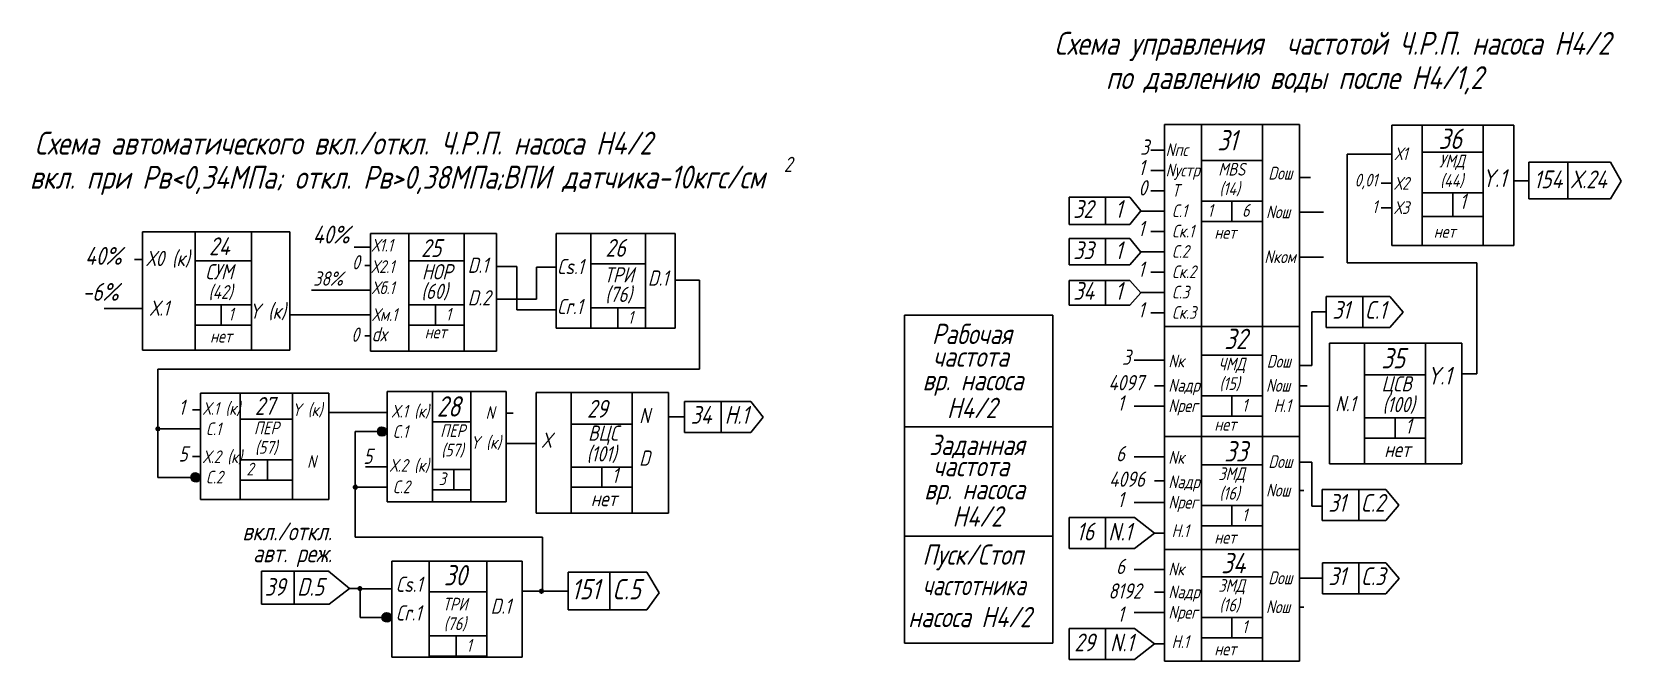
# Model space of a CAD drawing. Header units: millimetres. Extents: x -1319 to 705, y 574 to 3169.
# Drawn here: x -27.3 to 285.2, y 1745.7 to 1869.5 of the extents above; entities that cross this region are included whole.
import ezdxf

# ---------------------------------------------------------------- set-up
doc = ezdxf.new("R2010")
doc.units = ezdxf.units.MM
doc.layers.add('Текст', color=7, linetype='Continuous', lineweight=50)
doc.styles.add('GOST тип А', font='GOST_A.TTF', dxfattribs={"oblique": 15})
doc.styles.add('АСУТП', font='GOST_A.TTF', dxfattribs={"oblique": 15, "height": 2.5})

msp = doc.modelspace()

# ---------------------------------------------------------------- texts
at = {"color": 7, "style": 'АСУТП', "oblique": 15}
for s, height, p in [('D.2', 3, (58.47, 1815.66)), ('1', 2.5, (54.13, 1812.68)), ('dх', 2.8, (39.55, 1808.61)), ('нет', 2.5, (50, 1809.19))]:
    msp.add_text(s, height=height, dxfattribs=at).set_placement(p)
at = {"layer": 'Текст', "color": 7, "lineweight": 15, "style": 'GOST тип А', "oblique": 15}
for s, height, p in [('Cхема управления  частотой Ч.Р.П. насоса Н4/2  ', 4.5, (173.65, 1864.97)), ('по давлению воды после Н4/1,2     ', 4.5, (183.91, 1858.22)), ('31', 4, (205.82, 1846.15)), ('36', 4, (249.3, 1846.45)), ('Cхема автоматического вкл./откл. Ч.Р.П. насоса Н4/2 ', 4.5, (-26.82, 1845.34)), ('3', 3, (190.68, 1845.3)), ('Nпс', 2.5, (195.67, 1845.03)), ('2', 3, (120.59, 1841.91)), ('1', 3, (190.31, 1841.3)), ('MBS', 2.5, (206.02, 1841.21)), ('Х1', 2.5, (240.65, 1844.24)), ('УМД', 2.5, (249.43, 1842.81)), ('вкл. при Рв<0,34МПа; откл. Рв>0,38МПа', 4.5, (-27.64, 1838.61)), (';ВПИ датчика-10кгс/см   ', 4.5, (63.97, 1838.66)), ('Nустр', 2.5, (195.67, 1841.03)), ('Dош', 2.5, (215.84, 1840.43)), ('0,01', 2.5, (232.82, 1839.07)), ('Х2', 2.5, (240.58, 1838.43)), ('(44)', 2.5, (249.64, 1838.98)), ('Y.1', 3.5, (257.85, 1838.96)), ('154', 3.5, (268.04, 1838.71)), ('Х.24', 3.5, (275.32, 1838.71)), ('0', 3, (190.33, 1837.3)), ('Т', 2.5, (196.91, 1837.03)), ('(14)', 2.5, (206.23, 1837.37)), ('1', 3, (253.46, 1834.64)), ('32', 3.5, (177.49, 1832.88)), ('1', 3.5, (185.71, 1832.88)), ('С.1', 2.5, (196.91, 1833.03)), ('1', 2.5, (203.91, 1833.11)), ('6', 2.5, (210.69, 1833.11)), ('Nош', 2.5, (215.4, 1832.81)), ('1', 2.5, (236.26, 1833.83)), ('Х3', 2.5, (240.56, 1833.66)), ('40%%%', 3.5, (28, 1827.85)), ('1', 3, (190.24, 1829.3)), ('Ск.1', 2.5, (196.91, 1829.03)), ('24', 3.5, (7.59, 1825.55)), ('26', 3.5, (85.52, 1825.23)), ('33', 3.5, (177.49, 1824.76)), ('1', 3.5, (185.71, 1824.76)), ('нет', 2.5, (205.24, 1828.77)), ('нет', 2.5, (248.37, 1828.97)), ('40%%% ', 3.5, (-16.78, 1823.66)), ('Х0 (к) ', 3, (-4.77, 1823.4)), ('С.2', 2.5, (196.91, 1825.03)), ('Nком', 2.5, (215.06, 1823.99)), ('СУМ', 3, (6.87, 1820.8)), ('Сs.1', 3, (76.04, 1821.81)), ('ТРИ', 3, (85.28, 1820.18)), ('D.1', 3, (93.88, 1819.55)), ('1', 3, (190.24, 1821.3)), ('Ск.2', 2.5, (196.91, 1821.03)), ('-6%%%', 3.5, (-17.29, 1816.58)), ('(42)', 2.7, (7.48, 1816.96)), ('(76)', 3, (85.48, 1816.34)), ('34', 3.5, (177.49, 1816.76)), ('1', 3.5, (185.71, 1816.76)), ('С.3', 2.5, (196.91, 1817.03)), ('Х.1', 3, (-4.06, 1813.64)), ('Y (к)', 3, (15.48, 1813.04)), ('Сr.1', 3, (76.04, 1813.95)), ('1', 3, (190.24, 1813.3)), ('Ск.3', 2.5, (196.91, 1813.03)), ('31', 3.5, (228.44, 1813.03)), ('С.1', 3.5, (234.88, 1813.03)), ('1', 2.5, (11.38, 1812.7)), ('1', 2.5, (89.94, 1812.08)), ('нет', 2.5, (7.81, 1808.36)), ('32', 4, (207.19, 1807.08)), ('3', 3, (187.08, 1803.98)), ('35', 4, (238.07, 1803.28)), ('Nк', 2.5, (196.2, 1803.49)), ('ЧМД', 2.5, (206.02, 1802.87)), ('Dош', 2.5, (215.54, 1803.43)), ('Y.1', 3.5, (247.06, 1800.09)), ('4097', 3, (184.4, 1798.97)), ('Nадр', 2.5, (196.2, 1798.69)), ('(15)', 2.5, (206.23, 1799.03)), ('Nош', 2.5, (215.4, 1798.69)), ('ЦСВ', 3, (238.1, 1798.74)), ('1', 3, (1.6, 1794.13)), ('Х.1 (к) ', 2.5, (6.36, 1794.14)), ('27', 3.5, (16.6, 1794.14)), ('28', 4, (52.37, 1793.8)), ('29', 3.5, (81.91, 1793.59)), ('1', 3, (186.19, 1794.97)), ('Nрег', 2.5, (196.2, 1794.69)), ('1', 2.5, (210.69, 1794.77)), ('Н.1', 2.5, (216.89, 1794.69)), ('N.1', 3, (228.99, 1794.84)), ('(100)', 3, (238.3, 1794.66)), ('Y (к)', 2.5, (23.9, 1793.9)), ('Х.1 (к) ', 2.5, (43.49, 1793.61)), ('N', 2.5, (61.96, 1793.32)), ('N', 3, (92.16, 1792.5)), ('34', 3.5, (102.28, 1792.38)), ('H.1', 3.5, (108.99, 1792.38)), ('С.1', 2.5, (7, 1790.14)), ('ПЕР', 2.5, (16.43, 1790.32)), ('С.1', 2.5, (43.75, 1789.61)), ('ПЕР', 2.5, (53.04, 1789.78)), ('Х', 3, (73.01, 1787.66)), ('ВЦС', 3, (82.12, 1789.05)), ('нет', 2.5, (205.24, 1791.02)), ('1', 3, (242.77, 1790.44)), ('5', 3, (1.6, 1784.95)), ('Х.2 (к) ', 2.5, (6.36, 1784.64)), ('(57)', 2.5, (16.63, 1786.49)), ('5', 3, (37.93, 1784.49)), ('(57)', 2.5, (53.25, 1785.95)), ('Y (к)', 2.5, (58.99, 1787.46)), ('(101)', 3, (81.83, 1784.97)), ('6', 3, (185.9, 1785)), ('33', 4, (207.19, 1784.96)), ('нет', 3, (238.64, 1785.85)), ('2', 2.5, (14.95, 1782.22)), ('N', 2.5, (26.87, 1783.7)), ('Х.2 (к) ', 2.5, (43.11, 1782.94)), ('D', 3, (92.16, 1784.13)), ('Nк', 2.5, (196.2, 1784.51)), ('Dош', 2.5, (215.84, 1783.69)), ('С.2', 2.5, (7, 1780.64)), ('С.2', 2.5, (43.75, 1778.73)), ('3', 2.5, (52.73, 1780.31)), ('1', 3, (86.78, 1780.75)), ('4096', 3, (184.56, 1779.99)), ('Nадр', 2.5, (196.2, 1779.71)), ('ЗМД', 2.5, (206.02, 1781.3)), ('нет', 3, (82.65, 1776.17)), ('1', 3, (186.19, 1775.99)), ('Nрег', 2.5, (196.2, 1775.71)), ('(16)', 2.5, (206.23, 1777.46)), ('Nош', 2.5, (215.4, 1778.07)), ('31', 3.5, (227.65, 1775.07)), ('С.2', 3.5, (234.08, 1775.07)), ('1', 2.5, (210.69, 1773.2)), ('вкл./откл.', 3.5, (14.15, 1769.46)), ('16', 3.5, (178.12, 1769.43)), ('N.1', 3.456, (184.39, 1769.43)), ('Н.1', 2.5, (196.83, 1770.09)), ('нет', 2.5, (205.24, 1768.81)), ('авт. реж.', 3.5, (16.23, 1765.15)), ('6', 3, (185.9, 1762.83)), ('34', 4, (206.6, 1762.98)), ('30', 4, (53.75, 1760.59)), ('Nк', 2.5, (196.2, 1762.55)), ('Dош', 2.5, (215.84, 1760.83)), ('31', 3.5, (227.67, 1760.65)), ('С.3', 3.5, (234.11, 1760.65)), ('39', 3.456, (18.56, 1758.57)), ('D.5', 3.456, (24.92, 1758.57)), ('Сs.1', 3, (44.34, 1759.31)), ('151', 4, (78.82, 1757.85)), ('C.5', 4, (86.84, 1757.85)), ('8192', 3, (184.4, 1757.99)), ('Nадр', 2.5, (196.2, 1758.06)), ('ЗМД', 2.5, (206.02, 1759.32)), ('Сr.1', 3, (44.34, 1753.68)), ('ТРИ', 2.5, (53.54, 1755.65)), ('D.1', 3, (62.95, 1755.01)), ('1', 3, (186.19, 1753.45)), ('Nрег', 2.5, (196.2, 1754.06)), ('(16)', 2.5, (206.23, 1755.48)), ('Nош', 2.5, (215.4, 1755.14)), ('(76)', 2.5, (53.74, 1751.81)), ('1', 2.5, (210.69, 1751.22)), ('1', 2.5, (58.2, 1747.55)), ('29', 3.5, (177.7, 1747.62)), ('N.1', 3.456, (184.74, 1747.62)), ('Н.1', 2.5, (196.83, 1748.28)), ('нет', 2.5, (205.24, 1746.84))]:
    msp.add_text(s, height=height, dxfattribs=at).set_placement(p)
at = {"layer": 'Текст', "color": 7, "style": 'GOST тип А', "oblique": 15}
for s, height, p in [('Х1.1', 2.5, (39.55, 1826.26)), ('25', 3.5, (49.28, 1825.2)), ('0', 2.8, (35.69, 1822.76)), ('D.1', 3, (58.45, 1822.07)), ('38%%%', 2.8, (28.09, 1819.55)), ('Х2.1', 2.5, (39.48, 1822.05)), ('HОР', 3, (49.47, 1820.78)), ('Хб.1', 2.5, (39.57, 1817.89)), ('(60)', 3, (49.32, 1816.94)), ('Хм.1', 2.5, (39.63, 1812.62)), ('0', 2.8, (35.56, 1808.52))]:
    msp.add_text(s, height=height, dxfattribs=at).set_placement(p)
at = {"layer": 'Текст', "color": 7, "linetype": 'Continuous', "lineweight": 15, "style": 'GOST тип А', "oblique": 15}
for s, p in [('Рабочая ', (149.71, 1808.06)), ('частота ', (149.89, 1803.6)), ('вр. насоса', (147.87, 1798.97)), ('Н4/2', (152.67, 1793.51)), ('Заданная', (149.19, 1786.23)), ('частота', (149.94, 1782.06)), ('вр. насоса', (148.2, 1777.54)), ('Н4/2', (153.73, 1772.16)), ('Пуск/Стоп', (147.85, 1764.65)), ('насоса Н4/2', (145.05, 1752.37))]:
    msp.add_text(s, height=4, dxfattribs=at).set_placement(p)
at = {"layer": 'Текст', "color": 7, "linetype": 'Continuous', "lineweight": 15, "style": 'GOST тип А', "oblique": 15, "width": 0.9}
msp.add_text('частотника', height=4, dxfattribs=at).set_placement((147.86, 1758.65))

# ---------------------------------------------------------------- hatches: boundary and pattern name
h = msp.add_hatch(color=7)
edge = h.paths.add_edge_path()
edge.add_arc((-2.45, 1791.4), 0.2, 0, 360)
for points in [[(40.56, 1790.87, 1), (42.54, 1790.87, 1)], [(40.56, 1790.87, 1), (42.54, 1790.87, 1)], [(40.56, 1790.87, 1), (42.54, 1790.87, 1)], [(40.56, 1790.87, 1), (42.54, 1790.87, 1)], [(3.88, 1781.88, 1), (5.86, 1781.88, 1)], [(3.92, 1781.84, 1), (5.9, 1781.84, 1)], [(3.92, 1781.84, 1), (5.9, 1781.84, 1)], [(3.92, 1781.84, 1), (5.9, 1781.84, 1)], [(41.46, 1754.3, 1), (43.44, 1754.3, 1)], [(41.46, 1754.3, 1), (43.44, 1754.3, 1)], [(41.55, 1754.34, 1), (43.53, 1754.34, 1)], [(41.55, 1754.34, 1), (43.53, 1754.34, 1)]]:
    msp.add_hatch(color=7).paths.add_polyline_path(points)
h = msp.add_hatch(color=7)
edge = h.paths.add_edge_path()
edge.add_arc((37.26, 1759.96), 0.2, 0, 360)

# ---------------------------------------------------------------- linework, layer by layer
at = {"color": 7, "lineweight": 30}
for p, q in [((195.45, 1851.28), (221.95, 1851.28)), ((195.45, 1851.28), (195.45, 1811.51)), ((221.95, 1851.28), (221.95, 1811.51)), ((240.1, 1851.1), (264.1, 1851.1)), ((240.1, 1851.1), (264.1, 1851.1)), ((240.1, 1851.1), (240.1, 1827.44)), ((264.1, 1851.1), (264.1, 1827.44)), ((-5.51, 1830.13), (23.47, 1830.13)), ((-5.51, 1830.13), (-5.51, 1806.89)), ((23.47, 1830.13), (23.47, 1806.89)), ((39.35, 1829.83), (64.14, 1829.83)), ((39.35, 1829.83), (39.35, 1806.69)), ((64.14, 1829.83), (64.14, 1806.69)), ((75.82, 1829.8), (99.23, 1829.8)), ((75.82, 1829.8), (75.82, 1811.17)), ((99.23, 1829.8), (99.23, 1811.17)), ((240.1, 1827.44), (264.1, 1827.44)), ((240.1, 1827.44), (264.1, 1827.44)), ((75.82, 1811.17), (99.23, 1811.17)), ((195.45, 1811.51), (221.95, 1811.51)), ((195.45, 1811.51), (221.95, 1811.51)), ((195.45, 1811.51), (221.95, 1811.51)), ((195.45, 1811.51), (195.45, 1789.86)), ((195.45, 1811.51), (221.95, 1811.51)), ((195.45, 1811.51), (221.95, 1811.51)), ((221.95, 1811.51), (221.95, 1789.86)), ((-5.51, 1806.89), (23.47, 1806.89)), ((39.35, 1806.69), (64.14, 1806.69)), ((227.87, 1808.26), (253.92, 1808.26)), ((227.87, 1808.26), (227.87, 1784.5)), ((253.92, 1808.26), (253.92, 1784.5)), ((5.89, 1798.4), (31.12, 1798.4)), ((5.89, 1798.4), (5.89, 1777.51)), ((31.12, 1798.4), (31.12, 1777.51)), ((42.63, 1798.76), (66.02, 1798.76)), ((42.63, 1798.76), (42.63, 1777.03)), ((66.02, 1798.76), (66.02, 1777.03)), ((71.89, 1798.57), (97.94, 1798.57)), ((71.89, 1798.57), (71.89, 1774.81)), ((97.94, 1798.57), (97.94, 1774.81)), ((195.45, 1789.86), (221.95, 1789.86)), ((195.45, 1789.86), (221.95, 1789.86)), ((195.45, 1789.86), (195.45, 1767.65)), ((221.95, 1789.86), (221.95, 1767.65)), ((227.87, 1784.5), (253.92, 1784.5)), ((5.89, 1777.51), (31.12, 1777.51)), ((42.63, 1777.03), (66.02, 1777.03)), ((71.89, 1774.81), (97.94, 1774.81)), ((195.45, 1767.65), (221.95, 1767.65)), ((195.45, 1767.65), (221.95, 1767.65)), ((195.45, 1767.65), (195.45, 1745.68)), ((221.95, 1767.65), (221.95, 1745.68)), ((43.52, 1765.39), (69.13, 1765.39)), ((43.52, 1765.39), (43.52, 1746.46)), ((69.13, 1765.39), (69.13, 1746.46)), ((43.52, 1746.46), (69.13, 1746.46)), ((195.45, 1745.68), (221.95, 1745.68))]:
    msp.add_line(p, q, dxfattribs=at)
at = {"color": 7}
for p, q in [((202.69, 1811.51), (202.69, 1851.28)), ((214.69, 1811.51), (214.69, 1851.28)), ((246.1, 1851.1), (246.1, 1827.44)), ((258.1, 1851.1), (258.1, 1827.44)), ((195.45, 1846.2), (192.77, 1846.2)), ((202.69, 1844.2), (214.69, 1844.2)), ((231.33, 1845.41), (240.16, 1845.41)), ((231.33, 1824.07), (231.33, 1845.41)), ((246.1, 1845.81), (258.1, 1845.81)), ((283.11, 1843.85), (267.06, 1843.85)), ((267.06, 1843.85), (267.06, 1836.62)), ((274.76, 1843.85), (274.76, 1836.62)), ((283.11, 1843.85), (285.23, 1840.09)), ((195.45, 1842.2), (192.77, 1842.2)), ((221.95, 1840.8), (224.17, 1840.8)), ((195.45, 1838.2), (192.77, 1838.2)), ((238.05, 1839.7), (240.16, 1839.7)), ((246.1, 1837.81), (258.1, 1837.81)), ((252.1, 1837.81), (252.1, 1833.14)), ((264.1, 1840.15), (266.88, 1840.15)), ((283.11, 1836.62), (285.23, 1840.09)), ((188.64, 1836.93), (176.69, 1836.93)), ((176.69, 1836.93), (176.69, 1831.59)), ((183.83, 1836.93), (183.83, 1831.59)), ((183.83, 1836.93), (183.83, 1831.59)), ((188.64, 1836.93), (190.76, 1834.26)), ((188.64, 1831.59), (190.76, 1834.26)), ((202.69, 1836.2), (214.69, 1836.2)), ((208.69, 1836.2), (208.69, 1832.2)), ((238.05, 1834.88), (240.16, 1834.88)), ((267.06, 1836.62), (283.11, 1836.62)), ((176.69, 1831.59), (188.64, 1831.59)), ((195.45, 1834.2), (190.69, 1834.2)), ((202.69, 1832.2), (214.69, 1832.2)), ((202.69, 1832.2), (202.69, 1811.51)), ((221.95, 1833.98), (226.69, 1833.98)), ((246.1, 1833.14), (258.1, 1833.14)), ((4.88, 1830.13), (4.88, 1806.89)), ((15.95, 1830.13), (15.95, 1806.89)), ((23.47, 1830.13), (23.47, 1815.13)), ((46.9, 1829.83), (46.9, 1806.69)), ((57.77, 1829.83), (57.77, 1806.69)), ((82.64, 1829.8), (82.64, 1811.17)), ((93.38, 1829.8), (93.38, 1811.17)), ((188.64, 1828.8), (176.69, 1828.8)), ((176.69, 1828.8), (176.69, 1823.63)), ((183.83, 1828.8), (183.83, 1823.63)), ((183.83, 1828.8), (183.83, 1823.63)), ((188.64, 1828.8), (190.76, 1826.14)), ((195.45, 1830.2), (192.77, 1830.2)), ((36.15, 1827.11), (39.35, 1827.11)), ((188.64, 1823.63), (190.76, 1826.14)), ((195.45, 1826.2), (190.69, 1826.2)), ((221.95, 1825.16), (226.69, 1825.16)), ((-5.51, 1824.68), (-7.08, 1824.68)), ((4.88, 1824.43), (15.95, 1824.43)), ((39.35, 1823.53), (38.21, 1823.53)), ((46.9, 1824.41), (57.77, 1824.41)), ((68.11, 1823.3), (64.14, 1823.3)), ((68.11, 1823.3), (68.11, 1814.79)), ((71.95, 1823.22), (75.87, 1823.22)), ((71.95, 1816.87), (71.95, 1823.22)), ((82.64, 1823.87), (93.38, 1823.87)), ((176.69, 1823.63), (188.64, 1823.63)), ((195.45, 1822.2), (192.77, 1822.2)), ((256.81, 1824.07), (231.33, 1824.07)), ((256.81, 1802.22), (256.81, 1824.07)), ((38.21, 1818.65), (27.74, 1818.65)), ((39.35, 1818.65), (38.21, 1818.65)), ((104.01, 1820.62), (99.23, 1820.62)), ((104.01, 1803.1), (104.01, 1820.62)), ((188.64, 1820.57), (176.69, 1820.57)), ((176.69, 1820.57), (176.69, 1815.71)), ((183.83, 1820.57), (183.83, 1815.71)), ((183.83, 1820.57), (183.83, 1815.71)), ((188.64, 1820.57), (190.76, 1818.14)), ((4.88, 1815.79), (15.95, 1815.79)), ((9.95, 1815.79), (9.95, 1811.79)), ((46.9, 1815.77), (57.77, 1815.77)), ((52.14, 1815.77), (52.14, 1811.77)), ((64.14, 1816.87), (71.95, 1816.87)), ((176.69, 1815.71), (188.64, 1815.71)), ((188.64, 1815.71), (190.76, 1818.14)), ((195.45, 1818.2), (190.69, 1818.2)), ((239.73, 1817.39), (227.24, 1817.39)), ((239.73, 1817.39), (227.24, 1817.39)), ((227.24, 1817.39), (227.24, 1811.3)), ((234.44, 1817.39), (234.44, 1811.3)), ((239.73, 1817.39), (242.33, 1814.34)), ((-11.28, 1815.03), (-12.99, 1815.03)), ((-5.51, 1815.03), (-11.28, 1815.03)), ((38.21, 1813.79), (23.47, 1813.79)), ((39.35, 1813.79), (38.21, 1813.79)), ((68.11, 1814.79), (75.82, 1814.79)), ((82.64, 1815.17), (93.38, 1815.17)), ((87.95, 1815.17), (87.95, 1811.17)), ((144.32, 1813.73), (173.48, 1813.73)), ((144.32, 1813.73), (144.32, 1749.2)), ((173.48, 1813.73), (173.48, 1749.2)), ((195.45, 1814.2), (192.77, 1814.2)), ((224.39, 1803.86), (224.39, 1814.38)), ((224.39, 1814.38), (227.24, 1814.38)), ((239.73, 1811.3), (242.33, 1814.34)), ((4.88, 1811.79), (15.95, 1811.79)), ((39.35, 1809.68), (38.21, 1809.68)), ((46.9, 1811.77), (57.77, 1811.77)), ((82.64, 1811.17), (93.38, 1811.17)), ((202.69, 1811.51), (202.69, 1789.86)), ((214.69, 1811.51), (214.69, 1789.86)), ((239.73, 1811.3), (227.24, 1811.3)), ((234.77, 1808.26), (234.77, 1784.5)), ((246.77, 1808.26), (246.77, 1784.5)), ((-2.45, 1781.81), (-2.45, 1803.1)), ((-2.45, 1803.1), (104.01, 1803.1)), ((195.45, 1804.88), (189.45, 1804.88)), ((202.69, 1805.86), (214.69, 1805.86)), ((221.95, 1803.86), (224.39, 1803.86)), ((234.77, 1802.02), (246.77, 1802.02)), ((253.92, 1802.22), (256.81, 1802.22)), ((13.74, 1798.4), (13.74, 1777.51)), ((23.98, 1798.4), (23.98, 1777.51)), ((51.52, 1798.76), (51.52, 1777.03)), ((59.07, 1798.76), (59.07, 1777.03)), ((78.79, 1798.57), (78.79, 1774.81)), ((90.79, 1798.57), (90.79, 1774.81)), ((195.45, 1799.86), (193.5, 1799.86)), ((202.69, 1797.86), (214.69, 1797.86)), ((208.69, 1797.86), (208.69, 1793.86)), ((221.95, 1799.86), (223.47, 1799.86)), ((5.89, 1795.16), (4.37, 1795.16)), ((31.12, 1794.62), (42.63, 1794.62)), ((42.63, 1794.62), (41.12, 1794.62)), ((66.02, 1794.5), (67.41, 1794.5)), ((97.94, 1793.73), (101.09, 1793.73)), ((99.63, 1793.73), (98.77, 1793.73)), ((114.11, 1796.74), (101.09, 1796.74)), ((114.11, 1796.74), (101.09, 1796.74)), ((101.09, 1796.74), (101.09, 1790.65)), ((108.28, 1796.74), (108.28, 1790.65)), ((114.11, 1796.74), (116.56, 1793.69)), ((114.11, 1790.65), (116.56, 1793.69)), ((195.45, 1795.86), (189.45, 1795.86)), ((202.69, 1793.86), (214.69, 1793.86)), ((221.95, 1795.86), (227.87, 1795.86)), ((5.89, 1791.4), (-2.45, 1791.4)), ((13.74, 1793.32), (23.98, 1793.32)), ((42.63, 1790.86), (36.35, 1790.86)), ((36.35, 1790.86), (36.35, 1770.11)), ((42.52, 1790.82), (42.57, 1790.82)), ((42.52, 1790.82), (42.57, 1790.82)), ((42.52, 1790.82), (42.57, 1790.82)), ((42.52, 1790.82), (42.57, 1790.82)), ((51.52, 1792.78), (59.07, 1792.78)), ((78.79, 1792.33), (90.79, 1792.33)), ((114.11, 1790.65), (101.09, 1790.65)), ((173.48, 1791.79), (144.32, 1791.79)), ((234.77, 1793.53), (246.77, 1793.53)), ((240.77, 1793.53), (240.77, 1789.53)), ((66.02, 1788.5), (71.89, 1788.5)), ((202.69, 1789.86), (202.69, 1745.68)), ((214.69, 1789.86), (214.69, 1745.68)), ((234.77, 1789.57), (246.77, 1789.57)), ((5.89, 1785.98), (4.37, 1785.98)), ((5.89, 1785.76), (5.89, 1785.76)), ((13.74, 1785.32), (23.98, 1785.32)), ((19.1, 1785.32), (19.1, 1781.32)), ((195.45, 1785.9), (189.45, 1785.9)), ((202.69, 1784.29), (214.69, 1784.29)), ((221.95, 1784.86), (224.39, 1784.86)), ((224.39, 1784.86), (224.39, 1776.16)), ((5.89, 1781.81), (-2.45, 1781.81)), ((5.89, 1781.79), (5.94, 1781.79)), ((5.89, 1781.79), (5.94, 1781.79)), ((5.89, 1781.79), (5.94, 1781.79)), ((5.89, 1781.79), (5.94, 1781.79)), ((13.74, 1781.32), (23.98, 1781.32)), ((38.36, 1783.92), (38.4, 1783.92)), ((38.36, 1783.92), (38.4, 1783.92)), ((38.4, 1783.92), (42.63, 1783.92)), ((51.52, 1783.4), (59.07, 1783.4)), ((55.71, 1783.4), (55.71, 1779.4)), ((78.79, 1783.84), (90.79, 1783.84)), ((84.79, 1783.84), (84.79, 1779.84)), ((195.45, 1781.18), (193.5, 1781.18)), ((42.63, 1779.9), (36.35, 1779.9)), ((51.52, 1779.4), (59.07, 1779.4)), ((78.79, 1779.89), (90.79, 1779.89)), ((221.95, 1779.24), (222.85, 1779.24)), ((238.94, 1779.43), (226.45, 1779.43)), ((238.94, 1779.43), (226.45, 1779.43)), ((226.45, 1779.43), (226.45, 1773.34)), ((233.64, 1779.43), (233.64, 1773.34)), ((238.94, 1779.43), (241.54, 1776.39)), ((195.45, 1776.88), (189.45, 1776.88)), ((202.69, 1776.29), (214.69, 1776.29)), ((208.69, 1776.29), (208.69, 1772.29)), ((224.39, 1776.16), (226.45, 1776.16)), ((238.94, 1773.34), (241.54, 1776.39)), ((189.52, 1773.93), (176.67, 1773.93)), ((176.67, 1773.93), (176.67, 1767.85)), ((183.86, 1773.93), (183.86, 1767.85)), ((189.52, 1773.93), (193.5, 1770.89)), ((202.69, 1772.29), (214.69, 1772.29)), ((238.94, 1773.34), (226.45, 1773.34)), ((36.35, 1770.11), (73.15, 1770.11)), ((73.15, 1770.11), (73.15, 1759.45)), ((173.48, 1770.3), (144.32, 1770.3)), ((173.48, 1770.3), (144.32, 1770.3)), ((189.52, 1767.85), (193.5, 1770.89)), ((195.45, 1770.89), (193.5, 1770.89)), ((189.52, 1767.85), (176.67, 1767.85)), ((31.08, 1763.37), (17.88, 1763.37)), ((17.88, 1763.37), (17.88, 1756.92)), ((31.08, 1763.37), (17.88, 1763.37)), ((31.21, 1763.37), (18.01, 1763.37)), ((31.21, 1763.37), (18.01, 1763.37)), ((24.35, 1763.4), (24.35, 1756.95)), ((31.08, 1763.37), (35.2, 1759.97)), ((50.9, 1765.39), (50.9, 1746.46)), ((62.21, 1765.39), (62.21, 1746.46)), ((93.67, 1763.19), (78.17, 1763.19)), ((93.67, 1763.19), (78.17, 1763.19)), ((78.17, 1763.19), (78.17, 1755.77)), ((78.17, 1763.19), (78.17, 1755.77)), ((86.4, 1763.19), (86.4, 1755.77)), ((93.67, 1763.19), (96.12, 1759.16)), ((195.45, 1763.73), (189.45, 1763.73)), ((238.96, 1765), (226.47, 1765)), ((238.96, 1765), (226.47, 1765)), ((226.47, 1765), (226.47, 1758.92)), ((233.67, 1765), (233.67, 1758.92)), ((238.96, 1765), (241.56, 1761.96)), ((31.21, 1756.92), (35.2, 1759.97)), ((37.31, 1759.97), (35.2, 1759.97)), ((37.31, 1759.93), (43.56, 1759.93)), ((37.31, 1754.3), (37.31, 1759.93)), ((50.9, 1759.33), (62.21, 1759.33)), ((73.15, 1759.45), (69.02, 1759.45)), ((73.15, 1759.45), (78.17, 1759.45)), ((202.69, 1762.31), (214.69, 1762.31)), ((221.95, 1762), (226.47, 1762)), ((238.96, 1758.92), (241.56, 1761.96)), ((31.08, 1756.92), (17.88, 1756.92)), ((31.21, 1756.92), (18.01, 1756.92)), ((93.67, 1755.77), (96.12, 1759.16)), ((195.45, 1759.23), (193.5, 1759.23)), ((221.95, 1756.31), (222.85, 1756.31)), ((238.96, 1758.92), (226.47, 1758.92)), ((37.31, 1754.3), (43.56, 1754.3)), ((43.43, 1754.25), (43.48, 1754.25)), ((43.43, 1754.25), (43.48, 1754.25)), ((43.51, 1754.3), (43.56, 1754.3)), ((43.51, 1754.3), (43.56, 1754.3)), ((93.67, 1755.77), (78.17, 1755.77)), ((195.45, 1755.23), (189.45, 1755.23)), ((202.69, 1754.31), (214.69, 1754.31)), ((208.69, 1754.31), (208.69, 1750.31)), ((50.9, 1750.64), (62.21, 1750.64)), ((56.21, 1750.64), (56.21, 1746.64)), ((189.52, 1752.12), (176.67, 1752.12)), ((176.67, 1752.12), (176.67, 1746.03)), ((183.86, 1752.12), (183.86, 1746.03)), ((189.52, 1752.12), (193.5, 1749.07)), ((202.69, 1750.31), (214.69, 1750.31)), ((173.48, 1749.2), (144.32, 1749.2)), ((189.52, 1746.03), (193.5, 1749.07)), ((195.45, 1749.07), (193.5, 1749.07)), ((50.9, 1746.64), (62.21, 1746.64)), ((189.52, 1746.03), (176.67, 1746.03))]:
    msp.add_line(p, q, dxfattribs=at)
at = {"color": 7, "lineweight": 60}
for centre in [(-2.45, 1791.4), (36.35, 1779.9), (37.26, 1759.96), (72.95, 1759.45)]:
    msp.add_circle(centre, 0.2, dxfattribs=at)
at = {"color": 7, "lineweight": 30}
for centre in [(41.52, 1790.87), (41.52, 1790.87), (41.52, 1790.87), (41.52, 1790.87), (41.52, 1790.87), (41.52, 1790.87), (41.7, 1790.84), (41.7, 1790.84), (41.7, 1790.84), (41.7, 1790.84), (4.88, 1781.84), (4.88, 1781.84), (4.88, 1781.84), (4.88, 1781.84), (4.88, 1781.84), (4.88, 1781.84), (5.06, 1781.81), (5.06, 1781.81), (5.06, 1781.81), (5.06, 1781.81), (42.42, 1754.3), (42.42, 1754.3), (42.42, 1754.3), (42.51, 1754.34), (42.51, 1754.34), (42.51, 1754.34), (42.6, 1754.27), (42.6, 1754.27), (42.69, 1754.31), (42.69, 1754.31)]:
    msp.add_circle(centre, 0.825, dxfattribs=at)

msp.set_redraw_order([(e.dxf.handle, doc.entitydb.next_handle()) for e in msp.query("TEXT MTEXT ATTDEF DIMENSION ARC_DIMENSION")])  # texts and dimensions are drawn at this point

doc.saveas('drawing.dxf')
